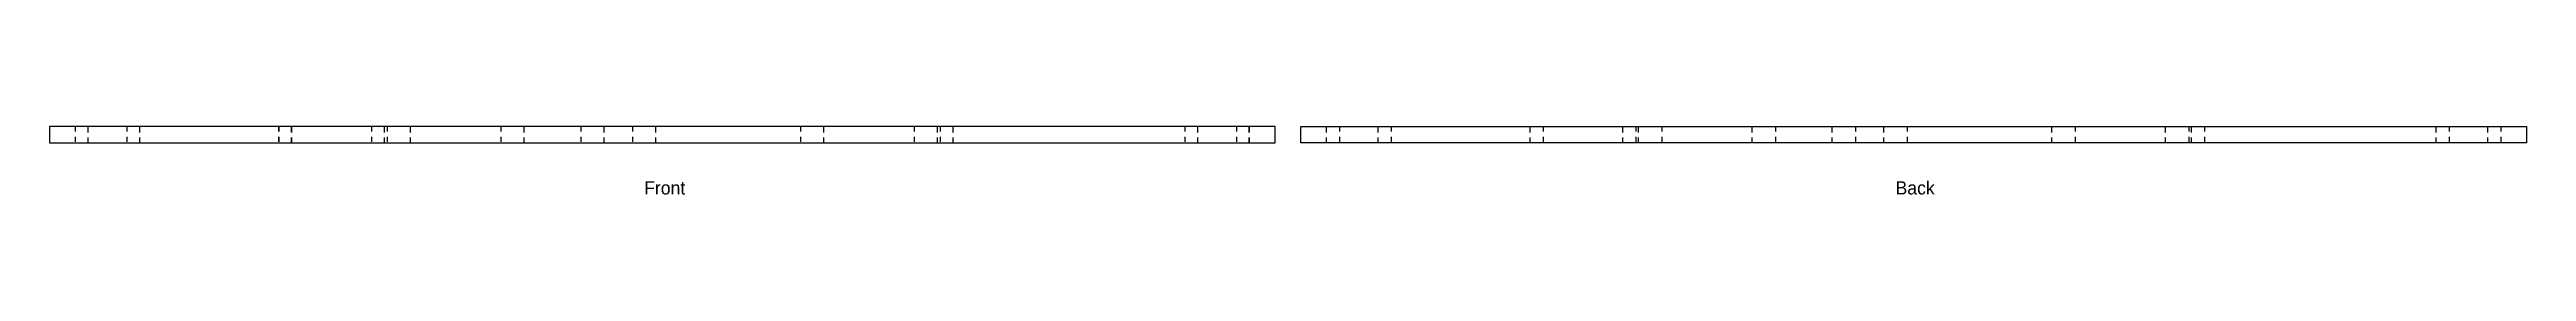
# Model space of a CAD drawing. Header units: millimetres. Extents: x 0 to 1463, y 0 to 256.
# Drawn here: x 985.2 to 1462.8, y 10 to 23.2 of the extents above; entities that cross this region are included whole.
import ezdxf

# ---------------------------------------------------------------- set-up
doc = ezdxf.new("R2010")
doc.units = ezdxf.units.MM
doc.linetypes.add('DASHED', pattern=[2, 1, -1])
doc.layers.get('0').update_dxf_attribs({"linetype": 'CONTINUOUS'})

msp = doc.modelspace()

# ---------------------------------------------------------------- texts
for s, p in [('Front', (1099.83, 10)), ('Back', (1341.12, 10))]:
    msp.add_text(s, height=2.54).set_placement(p)

# ---------------------------------------------------------------- linework, layer by layer
for p, q in [((985.18, 23.17, 236.3), (985.18, 20, 236.3)), ((1221.48, 23.17, 236.3), (985.18, 23.17, 236.3)), ((985.18, 20, 236.3), (1221.48, 20, 236.3)), ((1221.48, 20, 236.3), (1221.48, 23.17, 236.3)), ((1226.48, 20, 236.3), (1226.48, 23.17, 236.3)), ((1226.48, 23.17, 236.3), (1462.77, 23.17, 236.3)), ((1462.77, 20, 236.3), (1226.48, 20, 236.3)), ((1462.77, 23.17, 236.3), (1462.77, 20, 236.3))]:
    msp.add_line(p, q)
at = {"linetype": 'DASHED'}
for p, q in [((990.11, 23.17, 221.43), (990.11, 20, 221.43)), ((992.61, 23.17, 221.43), (990.11, 23.17, 221.43)), ((990.11, 20, 221.43), (992.61, 20, 221.43)), ((990.12, 23.17, 17.38), (990.12, 20, 17.38)), ((992.62, 23.17, 17.38), (990.12, 23.17, 17.38)), ((990.12, 20, 17.38), (992.62, 20, 17.38)), ((992.61, 20, 221.43), (992.61, 23.17, 221.43)), ((992.62, 20, 17.38), (992.62, 23.17, 17.38)), ((1000.07, 23.17, 231.4), (1000.07, 20, 231.4)), ((1002.57, 23.17, 231.4), (1000.07, 23.17, 231.4)), ((1000.07, 20, 231.4), (1002.57, 20, 231.4)), ((1000.08, 23.17, 17.39), (1000.08, 20, 17.39)), ((1002.58, 23.17, 17.39), (1000.08, 23.17, 17.39)), ((1000.08, 23.17, 7.4), (1000.08, 20, 7.4)), ((1002.58, 23.17, 7.4), (1000.08, 23.17, 7.4)), ((1000.08, 20, 17.39), (1002.58, 20, 17.39)), ((1000.08, 20, 7.4), (1002.58, 20, 7.4)), ((1000.09, 23.17, 221.45), (1000.09, 20, 221.45)), ((1002.59, 23.17, 221.45), (1000.09, 23.17, 221.45)), ((1000.09, 20, 221.45), (1002.59, 20, 221.45)), ((1002.57, 20, 231.4), (1002.57, 23.17, 231.4)), ((1002.58, 20, 17.39), (1002.58, 23.17, 17.39)), ((1002.58, 20, 7.4), (1002.58, 23.17, 7.4)), ((1002.59, 20, 221.45), (1002.59, 23.17, 221.45)), ((1029.36, 23.17, 157.8), (1029.36, 20, 157.8)), ((1031.86, 23.17, 157.8), (1029.36, 23.17, 157.8)), ((1029.36, 23.17, 180.72), (1029.36, 20, 180.72)), ((1031.86, 23.17, 180.72), (1029.36, 23.17, 180.72)), ((1029.36, 20, 157.8), (1031.86, 20, 157.8)), ((1029.36, 20, 180.72), (1031.86, 20, 180.72)), ((1029.37, 23.17, 165.7), (1029.37, 20, 165.7)), ((1031.87, 23.17, 165.7), (1029.37, 23.17, 165.7)), ((1029.37, 20, 165.7), (1031.87, 20, 165.7)), ((1031.86, 20, 157.8), (1031.86, 23.17, 157.8)), ((1031.86, 20, 180.72), (1031.86, 23.17, 180.72)), ((1031.87, 20, 165.7), (1031.87, 23.17, 165.7)), ((1047.25, 23.17, 8.71), (1047.25, 20, 8.71)), ((1049.75, 23.17, 8.71), (1047.25, 23.17, 8.71)), ((1047.25, 20, 8.71), (1049.75, 20, 8.71)), ((1049.75, 20, 8.71), (1049.75, 23.17, 8.71)), ((1054.75, 23.17, 160.25), (1050.25, 23.17, 160.25)), ((1054.75, 23.17, 80.52), (1050.25, 23.17, 80.52)), ((1050.25, 23.17, 160.25), (1050.25, 20, 160.25)), ((1050.25, 23.17, 80.52), (1050.25, 20, 80.52)), ((1050.25, 20, 160.25), (1054.75, 20, 160.25)), ((1050.25, 20, 80.52), (1054.75, 20, 80.52)), ((1054.75, 20, 160.25), (1054.75, 23.17, 160.25)), ((1054.75, 20, 80.52), (1054.75, 23.17, 80.52)), ((1076.67, 23.17, 80.52), (1072.17, 23.17, 80.52)), ((1072.17, 23.17, 80.52), (1072.17, 20, 80.52)), ((1072.17, 20, 80.52), (1076.67, 20, 80.52)), ((1076.69, 23.17, 160.26), (1072.19, 23.17, 160.26)), ((1072.19, 23.17, 160.26), (1072.19, 20, 160.26)), ((1072.19, 20, 160.26), (1076.69, 20, 160.26)), ((1076.67, 20, 80.52), (1076.67, 23.17, 80.52)), ((1076.69, 20, 160.26), (1076.69, 23.17, 160.26)), ((1092.11, 23.17, 142.32), (1087.61, 23.17, 142.32)), ((1087.61, 23.17, 142.32), (1087.61, 20, 142.32)), ((1087.61, 20, 142.32), (1092.11, 20, 142.32)), ((1092.12, 23.17, 98.5), (1087.62, 23.17, 98.5)), ((1087.62, 23.17, 98.5), (1087.62, 20, 98.5)), ((1087.62, 20, 98.5), (1092.12, 20, 98.5)), ((1092.11, 20, 142.32), (1092.11, 23.17, 142.32)), ((1092.12, 20, 98.5), (1092.12, 23.17, 98.5)), ((1102.09, 23.17, 120.39), (1097.59, 23.17, 120.39)), ((1097.59, 23.17, 120.39), (1097.59, 20, 120.39)), ((1097.59, 20, 120.39), (1102.09, 20, 120.39)), ((1102.09, 20, 120.39), (1102.09, 23.17, 120.39)), ((1134.47, 23.17, 80.51), (1129.97, 23.17, 80.51)), ((1134.47, 23.17, 160.26), (1129.97, 23.17, 160.26)), ((1129.97, 23.17, 80.51), (1129.97, 20, 80.51)), ((1129.97, 23.17, 160.26), (1129.97, 20, 160.26)), ((1129.97, 20, 80.51), (1134.47, 20, 80.51)), ((1129.97, 20, 160.26), (1134.47, 20, 160.26)), ((1134.47, 20, 80.51), (1134.47, 23.17, 80.51)), ((1134.47, 20, 160.26), (1134.47, 23.17, 160.26)), ((1156.38, 23.17, 160.26), (1151.88, 23.17, 160.26)), ((1151.88, 23.17, 160.26), (1151.88, 20, 160.26)), ((1151.88, 20, 160.26), (1156.38, 20, 160.26)), ((1156.41, 23.17, 80.53), (1151.91, 23.17, 80.53)), ((1151.91, 23.17, 80.53), (1151.91, 20, 80.53)), ((1151.91, 20, 80.53), (1156.41, 20, 80.53)), ((1156.38, 20, 160.26), (1156.38, 23.17, 160.26)), ((1156.41, 20, 80.53), (1156.41, 23.17, 80.53)), ((1156.91, 23.17, 8.7), (1156.91, 20, 8.7)), ((1159.41, 23.17, 8.7), (1156.91, 23.17, 8.7)), ((1156.91, 20, 8.7), (1159.41, 20, 8.7)), ((1159.41, 20, 8.7), (1159.41, 23.17, 8.7)), ((1204.08, 23.17, 221.42), (1204.08, 20, 221.42)), ((1206.58, 23.17, 221.42), (1204.08, 23.17, 221.42)), ((1204.08, 20, 221.42), (1206.58, 20, 221.42)), ((1204.09, 23.17, 17.4), (1204.09, 20, 17.4)), ((1206.59, 23.17, 17.4), (1204.09, 23.17, 17.4)), ((1204.09, 23.17, 7.41), (1204.09, 20, 7.41)), ((1206.59, 23.17, 7.41), (1204.09, 23.17, 7.41)), ((1204.09, 23.17, 231.4), (1204.09, 20, 231.4)), ((1206.59, 23.17, 231.4), (1204.09, 23.17, 231.4)), ((1204.09, 20, 17.4), (1206.59, 20, 17.4)), ((1204.09, 20, 7.41), (1206.59, 20, 7.41)), ((1204.09, 20, 231.4), (1206.59, 20, 231.4)), ((1206.58, 20, 221.42), (1206.58, 23.17, 221.42)), ((1206.59, 20, 17.4), (1206.59, 23.17, 17.4)), ((1206.59, 20, 7.41), (1206.59, 23.17, 7.41)), ((1206.59, 20, 231.4), (1206.59, 23.17, 231.4)), ((1214.02, 23.17, 17.4), (1214.02, 20, 17.4)), ((1216.52, 23.17, 17.4), (1214.02, 23.17, 17.4)), ((1214.02, 20, 17.4), (1216.52, 20, 17.4)), ((1214.03, 23.17, 221.39), (1214.03, 20, 221.39)), ((1216.53, 23.17, 221.39), (1214.03, 23.17, 221.39)), ((1214.03, 20, 221.39), (1216.53, 20, 221.39)), ((1216.52, 20, 17.4), (1216.52, 23.17, 17.4)), ((1216.53, 20, 221.39), (1216.53, 23.17, 221.39)), ((1231.41, 20, 221.41), (1231.41, 23.17, 221.41)), ((1231.41, 23.17, 221.41), (1233.91, 23.17, 221.41)), ((1231.41, 20, 17.36), (1231.41, 23.17, 17.36)), ((1231.41, 23.17, 17.36), (1233.91, 23.17, 17.36)), ((1233.91, 20, 221.41), (1231.41, 20, 221.41)), ((1233.91, 20, 17.36), (1231.41, 20, 17.36)), ((1233.91, 23.17, 221.41), (1233.91, 20, 221.41)), ((1233.91, 23.17, 17.36), (1233.91, 20, 17.36)), ((1241.37, 20, 221.41), (1241.37, 23.17, 221.41)), ((1241.37, 23.17, 221.41), (1243.87, 23.17, 221.41)), ((1241.37, 20, 231.39), (1241.37, 23.17, 231.39)), ((1241.37, 23.17, 231.39), (1243.87, 23.17, 231.39)), ((1241.37, 20, 7.39), (1241.37, 23.17, 7.39)), ((1241.37, 23.17, 7.39), (1243.87, 23.17, 7.39)), ((1243.87, 20, 221.41), (1241.37, 20, 221.41)), ((1243.87, 20, 231.39), (1241.37, 20, 231.39)), ((1243.87, 20, 7.39), (1241.37, 20, 7.39)), ((1241.38, 20, 17.35), (1241.38, 23.17, 17.35)), ((1241.38, 23.17, 17.35), (1243.88, 23.17, 17.35)), ((1243.88, 20, 17.35), (1241.38, 20, 17.35)), ((1243.87, 23.17, 221.41), (1243.87, 20, 221.41)), ((1243.87, 23.17, 231.39), (1243.87, 20, 231.39)), ((1243.87, 23.17, 7.39), (1243.87, 20, 7.39)), ((1243.88, 23.17, 17.35), (1243.88, 20, 17.35)), ((1270.65, 20, 58.08), (1270.65, 23.17, 58.08)), ((1270.65, 23.17, 58.08), (1273.15, 23.17, 58.08)), ((1273.15, 20, 58.08), (1270.65, 20, 58.08)), ((1270.66, 20, 80.99), (1270.66, 23.17, 80.99)), ((1270.66, 23.17, 80.99), (1273.16, 23.17, 80.99)), ((1270.66, 20, 73.09), (1270.66, 23.17, 73.09)), ((1270.66, 23.17, 73.09), (1273.16, 23.17, 73.09)), ((1273.16, 20, 80.99), (1270.66, 20, 80.99)), ((1273.16, 20, 73.09), (1270.66, 20, 73.09)), ((1273.15, 23.17, 58.08), (1273.15, 20, 58.08)), ((1273.16, 23.17, 80.99), (1273.16, 20, 80.99)), ((1273.16, 23.17, 73.09), (1273.16, 20, 73.09)), ((1288.55, 20, 230.09), (1288.55, 23.17, 230.09)), ((1288.55, 23.17, 230.09), (1291.05, 23.17, 230.09)), ((1291.05, 20, 230.09), (1288.55, 20, 230.09)), ((1291.05, 23.17, 230.09), (1291.05, 20, 230.09)), ((1291.54, 20, 160.27), (1291.54, 23.17, 160.27)), ((1291.54, 23.17, 160.27), (1296.04, 23.17, 160.27)), ((1296.04, 20, 160.27), (1291.54, 20, 160.27)), ((1291.55, 20, 80.55), (1291.55, 23.17, 80.55)), ((1291.55, 23.17, 80.55), (1296.05, 23.17, 80.55)), ((1296.05, 20, 80.55), (1291.55, 20, 80.55)), ((1296.04, 23.17, 160.27), (1296.04, 20, 160.27)), ((1296.05, 23.17, 80.55), (1296.05, 20, 80.55)), ((1313.46, 20, 160.27), (1313.46, 23.17, 160.27)), ((1313.46, 23.17, 160.27), (1317.96, 23.17, 160.27)), ((1317.96, 20, 160.27), (1313.46, 20, 160.27)), ((1313.48, 20, 80.53), (1313.48, 23.17, 80.53)), ((1313.48, 23.17, 80.53), (1317.98, 23.17, 80.53)), ((1317.98, 20, 80.53), (1313.48, 20, 80.53)), ((1317.96, 23.17, 160.27), (1317.96, 20, 160.27)), ((1317.98, 23.17, 80.53), (1317.98, 20, 80.53)), ((1328.9, 20, 98.48), (1328.9, 23.17, 98.48)), ((1328.9, 23.17, 98.48), (1333.4, 23.17, 98.48)), ((1333.4, 20, 98.48), (1328.9, 20, 98.48)), ((1328.91, 20, 142.29), (1328.91, 23.17, 142.29)), ((1328.91, 23.17, 142.29), (1333.41, 23.17, 142.29)), ((1333.41, 20, 142.29), (1328.91, 20, 142.29)), ((1333.4, 23.17, 98.48), (1333.4, 20, 98.48)), ((1333.41, 23.17, 142.29), (1333.41, 20, 142.29)), ((1338.88, 20, 120.41), (1338.88, 23.17, 120.41)), ((1338.88, 23.17, 120.41), (1343.38, 23.17, 120.41)), ((1343.38, 20, 120.41), (1338.88, 20, 120.41)), ((1343.38, 23.17, 120.41), (1343.38, 20, 120.41)), ((1371.27, 20, 160.29), (1371.27, 23.17, 160.29)), ((1371.27, 23.17, 160.29), (1375.77, 23.17, 160.29)), ((1371.27, 20, 80.53), (1371.27, 23.17, 80.53)), ((1371.27, 23.17, 80.53), (1375.77, 23.17, 80.53)), ((1375.77, 20, 160.29), (1371.27, 20, 160.29)), ((1375.77, 20, 80.53), (1371.27, 20, 80.53)), ((1375.77, 23.17, 160.29), (1375.77, 20, 160.29)), ((1375.77, 23.17, 80.53), (1375.77, 20, 80.53)), ((1393.17, 20, 80.53), (1393.17, 23.17, 80.53)), ((1393.17, 23.17, 80.53), (1397.67, 23.17, 80.53)), ((1397.67, 20, 80.53), (1393.17, 20, 80.53)), ((1393.2, 20, 160.27), (1393.2, 23.17, 160.27)), ((1393.2, 23.17, 160.27), (1397.7, 23.17, 160.27)), ((1397.7, 20, 160.27), (1393.2, 20, 160.27)), ((1397.67, 23.17, 80.53), (1397.67, 20, 80.53)), ((1397.7, 23.17, 160.27), (1397.7, 20, 160.27)), ((1398.21, 20, 230.09), (1398.21, 23.17, 230.09)), ((1398.21, 23.17, 230.09), (1400.71, 23.17, 230.09)), ((1400.71, 20, 230.09), (1398.21, 20, 230.09)), ((1400.71, 23.17, 230.09), (1400.71, 20, 230.09)), ((1445.38, 20, 221.39), (1445.38, 23.17, 221.39)), ((1445.38, 23.17, 221.39), (1447.88, 23.17, 221.39)), ((1445.38, 20, 7.39), (1445.38, 23.17, 7.39)), ((1445.38, 23.17, 7.39), (1447.88, 23.17, 7.39)), ((1445.38, 20, 17.38), (1445.38, 23.17, 17.38)), ((1445.38, 23.17, 17.38), (1447.88, 23.17, 17.38)), ((1447.88, 20, 221.39), (1445.38, 20, 221.39)), ((1447.88, 20, 7.39), (1445.38, 20, 7.39)), ((1447.88, 20, 17.38), (1445.38, 20, 17.38)), ((1445.39, 20, 231.38), (1445.39, 23.17, 231.38)), ((1445.39, 23.17, 231.38), (1447.88, 23.17, 231.38)), ((1447.88, 20, 231.38), (1445.39, 20, 231.38)), ((1447.88, 23.17, 221.39), (1447.88, 20, 221.39)), ((1447.88, 23.17, 231.38), (1447.88, 20, 231.38)), ((1447.88, 23.17, 7.39), (1447.88, 20, 7.39)), ((1447.88, 23.17, 17.38), (1447.88, 20, 17.38)), ((1455.32, 20, 221.39), (1455.32, 23.17, 221.39)), ((1455.32, 23.17, 221.39), (1457.81, 23.17, 221.39)), ((1457.81, 20, 221.39), (1455.32, 20, 221.39)), ((1455.33, 20, 17.4), (1455.33, 23.17, 17.4)), ((1455.33, 23.17, 17.4), (1457.83, 23.17, 17.4)), ((1457.83, 20, 17.4), (1455.33, 20, 17.4)), ((1457.81, 23.17, 221.39), (1457.81, 20, 221.39)), ((1457.83, 23.17, 17.4), (1457.83, 20, 17.4))]:
    msp.add_line(p, q, dxfattribs=at)

msp.set_redraw_order([(e.dxf.handle, doc.entitydb.next_handle()) for e in msp.query("TEXT MTEXT ATTDEF DIMENSION ARC_DIMENSION")])  # texts and dimensions are drawn at this point

doc.saveas('drawing.dxf')
